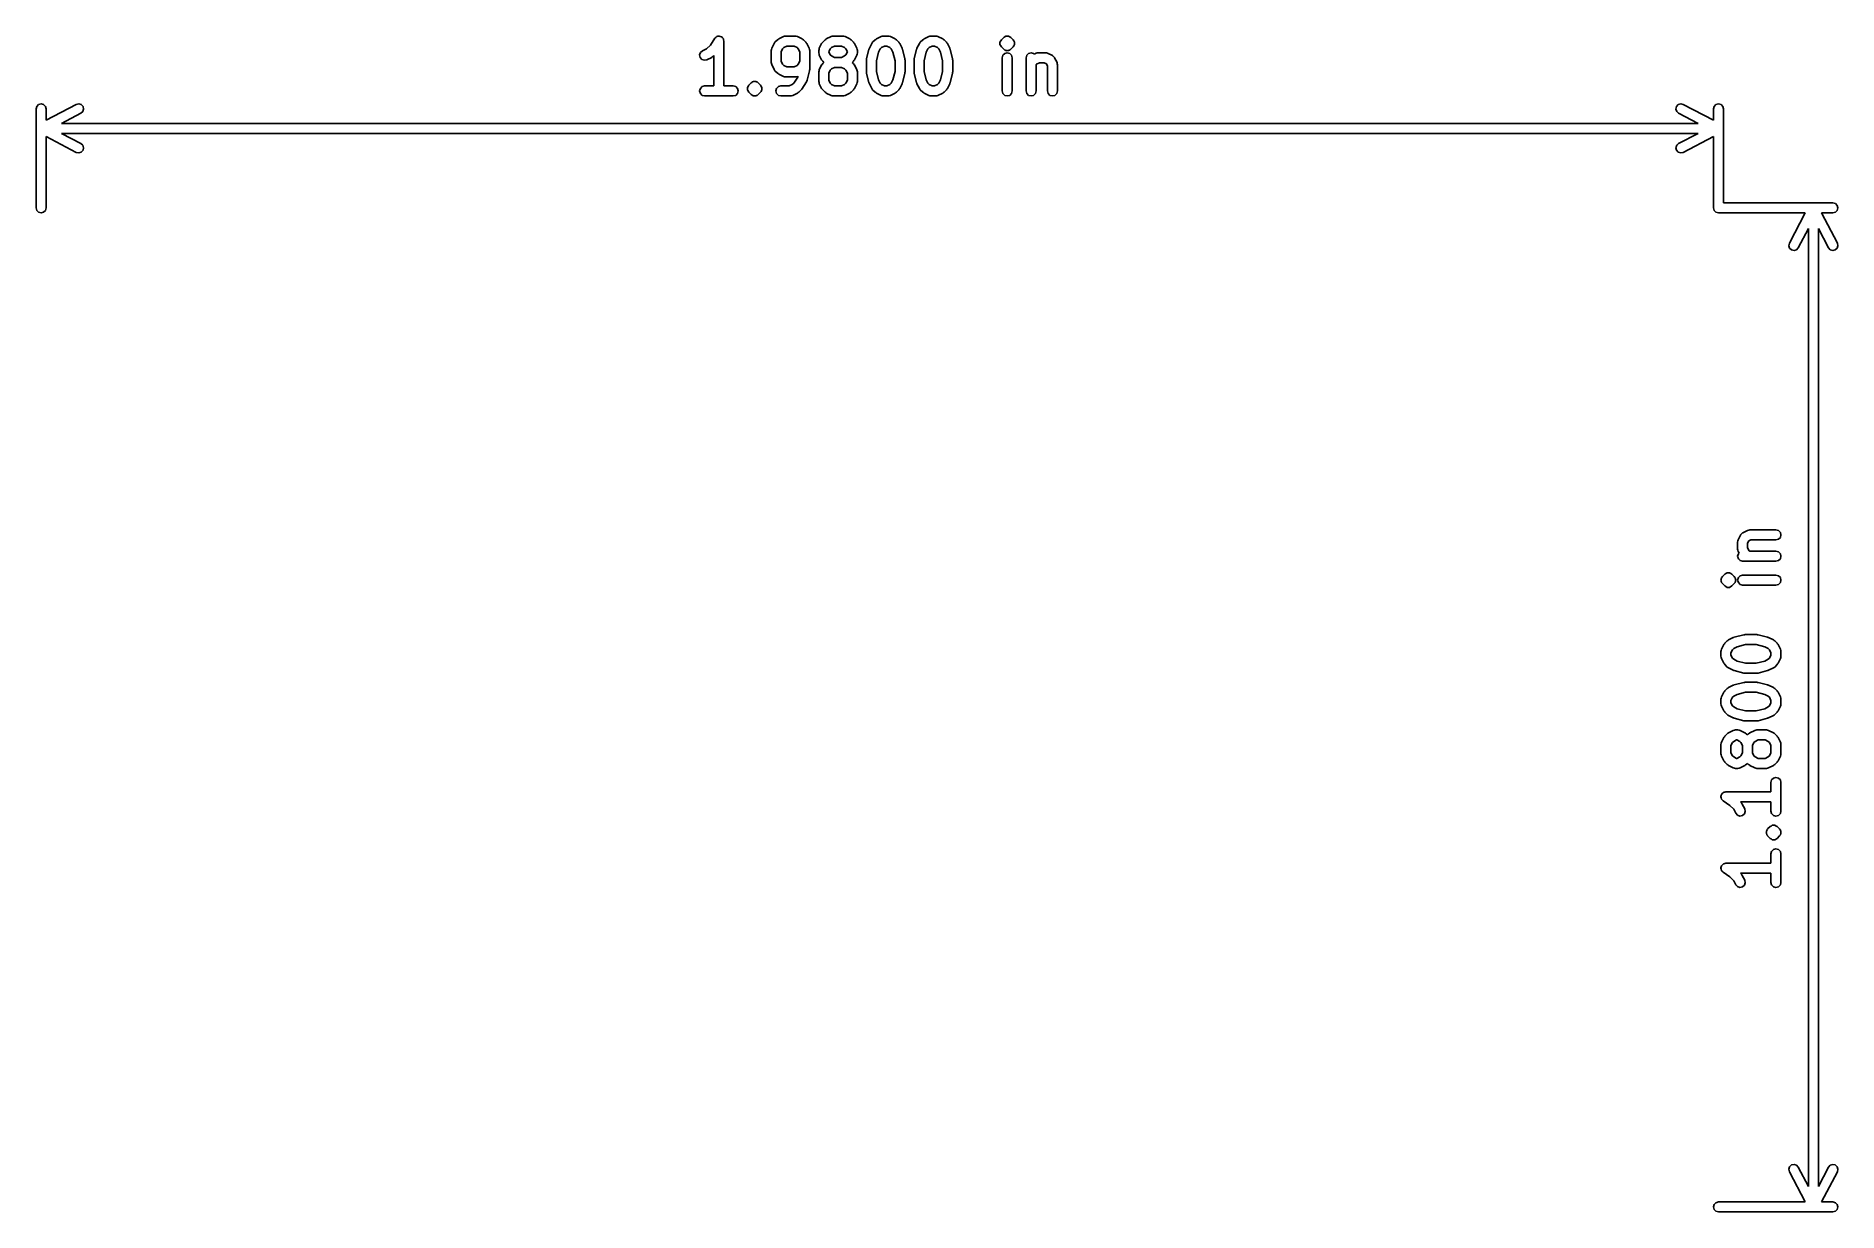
# Model space of a CAD drawing. Extents: x 0 to 2.13, y 0 to 1.39.
import ezdxf

# ---------------------------------------------------------------- set-up
doc = ezdxf.new("R2010")
doc.units = 0
doc.header["$MEASUREMENT"] = 0
doc.layers.add('BLACK', color=7, linetype='CONTINUOUS')

msp = doc.modelspace()

# ---------------------------------------------------------------- linework, layer by layer
at = {"layer": 'BLACK', "linetype": 'CONTINUOUS'}
for p, q in [((0.7954, 1.378), (0.8, 1.3825)), ((0.8, 1.3825), (0.8053, 1.3905)), ((0.8053, 1.3905), (0.8063, 1.3914)), ((0.8063, 1.3914), (0.8072, 1.3923)), ((0.8072, 1.3923), (0.8074, 1.3924)), ((0.8074, 1.3924), (0.8076, 1.3925)), ((0.8076, 1.3925), (0.8089, 1.3928)), ((0.8089, 1.3928), (0.8102, 1.3931)), ((0.8102, 1.3931), (0.8104, 1.3931)), ((0.8104, 1.3931), (0.8106, 1.3931)), ((0.8106, 1.3931), (0.8118, 1.3927)), ((0.8118, 1.3927), (0.8131, 1.3923)), ((0.8131, 1.3923), (0.8133, 1.3922)), ((0.8133, 1.3922), (0.8135, 1.3921)), ((0.8135, 1.3921), (0.8143, 1.3911)), ((0.8143, 1.3911), (0.8153, 1.3902)), ((0.8153, 1.3902), (0.8153, 1.39)), ((0.8153, 1.39), (0.8155, 1.3898)), ((0.8155, 1.3898), (0.8157, 1.3885)), ((0.8157, 1.3885), (0.8161, 1.3872)), ((0.8161, 1.3872), (0.8161, 1.3341)), ((0.8724, 1.3786), (0.8752, 1.3842)), ((0.8752, 1.3842), (0.8758, 1.3849)), ((0.8758, 1.3849), (0.8763, 1.3858)), ((0.8763, 1.3858), (0.8791, 1.3886)), ((0.8791, 1.3886), (0.8799, 1.3891)), ((0.8799, 1.3891), (0.8807, 1.3897)), ((0.8807, 1.3897), (0.8863, 1.3925)), ((0.8863, 1.3925), (0.8876, 1.3928)), ((0.8876, 1.3928), (0.8889, 1.3931)), ((0.8889, 1.3931), (0.9002, 1.3931)), ((0.9002, 1.3931), (0.9015, 1.3928)), ((0.9015, 1.3928), (0.9028, 1.3925)), ((0.9028, 1.3925), (0.9084, 1.3897)), ((0.9084, 1.3897), (0.9091, 1.3891)), ((0.9091, 1.3891), (0.91, 1.3886)), ((0.91, 1.3886), (0.9128, 1.3858)), ((0.9128, 1.3858), (0.9133, 1.3849)), ((0.9133, 1.3849), (0.9139, 1.3842)), ((0.9139, 1.3842), (0.9167, 1.3786)), ((0.9286, 1.3786), (0.9314, 1.3842)), ((0.9314, 1.3842), (0.9321, 1.3849)), ((0.9321, 1.3849), (0.9326, 1.3858)), ((0.9326, 1.3858), (0.9354, 1.3886)), ((0.9354, 1.3886), (0.9362, 1.3891)), ((0.9362, 1.3891), (0.9369, 1.3897)), ((0.9369, 1.3897), (0.9425, 1.3925)), ((0.9425, 1.3925), (0.9439, 1.3928)), ((0.9439, 1.3928), (0.9452, 1.3931)), ((0.9452, 1.3931), (0.9564, 1.3931)), ((0.9564, 1.3931), (0.9577, 1.3928)), ((0.9577, 1.3928), (0.9591, 1.3925)), ((0.9591, 1.3925), (0.9647, 1.3897)), ((0.9647, 1.3897), (0.9654, 1.3891)), ((0.9654, 1.3891), (0.9662, 1.3886)), ((0.9662, 1.3886), (0.969, 1.3858)), ((0.969, 1.3858), (0.9695, 1.3849)), ((0.9695, 1.3849), (0.9701, 1.3842)), ((0.9701, 1.3842), (0.9729, 1.3786)), ((0.9877, 1.3786), (0.9905, 1.3842)), ((0.9905, 1.3842), (0.9911, 1.3849)), ((0.9911, 1.3849), (0.9916, 1.3858)), ((0.9916, 1.3858), (0.9944, 1.3886)), ((0.9944, 1.3886), (0.9952, 1.3891)), ((0.9952, 1.3891), (0.996, 1.3897)), ((0.996, 1.3897), (1.0016, 1.3925)), ((1.0016, 1.3925), (1.0029, 1.3928)), ((1.0029, 1.3928), (1.0042, 1.3931)), ((1.0042, 1.3931), (1.0098, 1.3931)), ((1.0098, 1.3931), (1.0112, 1.3928)), ((1.0112, 1.3928), (1.0125, 1.3925)), ((1.0125, 1.3925), (1.0181, 1.3897)), ((1.0181, 1.3897), (1.0188, 1.3891)), ((1.0188, 1.3891), (1.0196, 1.3886)), ((1.0196, 1.3886), (1.0225, 1.3858)), ((1.0225, 1.3858), (1.0229, 1.3849)), ((1.0229, 1.3849), (1.0236, 1.3842)), ((1.0236, 1.3842), (1.0264, 1.3786)), ((1.0439, 1.3786), (1.0467, 1.3842)), ((1.0467, 1.3842), (1.0474, 1.3849)), ((1.0474, 1.3849), (1.0478, 1.3858)), ((1.0478, 1.3858), (1.0507, 1.3886)), ((1.0507, 1.3886), (1.0515, 1.3891)), ((1.0515, 1.3891), (1.0522, 1.3897)), ((1.0522, 1.3897), (1.0578, 1.3925)), ((1.0578, 1.3925), (1.0592, 1.3928)), ((1.0592, 1.3928), (1.0605, 1.3931)), ((1.0605, 1.3931), (1.0661, 1.3931)), ((1.0661, 1.3931), (1.0674, 1.3928)), ((1.0674, 1.3928), (1.0687, 1.3925)), ((1.0687, 1.3925), (1.0744, 1.3897)), ((1.0744, 1.3897), (1.0751, 1.3891)), ((1.0751, 1.3891), (1.0759, 1.3886)), ((1.0759, 1.3886), (1.0787, 1.3858)), ((1.0787, 1.3858), (1.0792, 1.3849)), ((1.0792, 1.3849), (1.0798, 1.3842)), ((1.0798, 1.3842), (1.0826, 1.3786)), ((1.1419, 1.3859), (1.1428, 1.3875)), ((1.1419, 1.3829), (1.1419, 1.3859)), ((1.1419, 1.3859), (1.1419, 1.3859)), ((1.1427, 1.3816), (1.1419, 1.3829)), ((1.1428, 1.3875), (1.1435, 1.3886)), ((1.1435, 1.3886), (1.1463, 1.3914)), ((1.1463, 1.3914), (1.1469, 1.3918)), ((1.1463, 1.3914), (1.1463, 1.3914)), ((1.1469, 1.3918), (1.1475, 1.3923)), ((1.1475, 1.3923), (1.1482, 1.3925)), ((1.1482, 1.3925), (1.1489, 1.3929)), ((1.1489, 1.3929), (1.1497, 1.3929)), ((1.1497, 1.3929), (1.1504, 1.3931)), ((1.1504, 1.3931), (1.1512, 1.3929)), ((1.1512, 1.3929), (1.152, 1.3929)), ((1.152, 1.3929), (1.152, 1.3929)), ((1.152, 1.3929), (1.1527, 1.3925)), ((1.1527, 1.3925), (1.1534, 1.3923)), ((1.1534, 1.3923), (1.154, 1.3918)), ((1.154, 1.3918), (1.1546, 1.3914)), ((1.1546, 1.3914), (1.1546, 1.3914)), ((1.1546, 1.3914), (1.1546, 1.3914)), ((1.1546, 1.3914), (1.1574, 1.3886)), ((1.1574, 1.3886), (1.1574, 1.3886)), ((1.1574, 1.3886), (1.1574, 1.3886)), ((1.1574, 1.3886), (1.1581, 1.3875)), ((1.1581, 1.3875), (1.159, 1.3859)), ((1.159, 1.3829), (1.1582, 1.3816)), ((1.159, 1.3859), (1.159, 1.3859)), ((1.159, 1.3859), (1.159, 1.3829)), ((0.7874, 1.3707), (0.7884, 1.3736)), ((0.788, 1.3677), (0.7874, 1.3707)), ((0.7901, 1.3654), (0.788, 1.3677)), ((0.7884, 1.3736), (0.7907, 1.3756)), ((0.793, 1.3644), (0.7901, 1.3654)), ((0.7907, 1.3756), (0.7954, 1.378)), ((0.7959, 1.3651), (0.793, 1.3644)), ((0.8016, 1.3679), (0.7959, 1.3651)), ((0.8023, 1.3685), (0.8016, 1.3679)), ((0.8031, 1.369), (0.8023, 1.3685)), ((0.8043, 1.3701), (0.8031, 1.369)), ((0.8043, 1.3341), (0.8043, 1.3701)), ((0.8718, 1.376), (0.8721, 1.3773)), ((0.8718, 1.3619), (0.8718, 1.376)), ((0.8721, 1.3606), (0.8718, 1.3619)), ((0.8721, 1.3773), (0.8724, 1.3786)), ((0.8853, 1.3781), (0.8836, 1.3746)), ((0.8836, 1.3746), (0.8836, 1.3633)), ((0.8836, 1.3633), (0.8853, 1.3598)), ((0.8868, 1.3795), (0.8853, 1.3781)), ((0.8903, 1.3813), (0.8868, 1.3795)), ((0.8988, 1.3813), (0.8903, 1.3813)), ((0.9023, 1.3795), (0.8988, 1.3813)), ((0.9038, 1.3781), (0.9023, 1.3795)), ((0.9055, 1.3746), (0.9038, 1.3781)), ((0.9038, 1.3598), (0.9055, 1.3633)), ((0.9055, 1.3633), (0.9055, 1.3746)), ((0.9167, 1.3786), (0.917, 1.3773)), ((0.917, 1.3773), (0.9173, 1.376)), ((0.9173, 1.376), (0.9173, 1.3535)), ((0.928, 1.376), (0.9284, 1.3773)), ((0.928, 1.3732), (0.928, 1.376)), ((0.9284, 1.3718), (0.928, 1.3732)), ((0.9284, 1.3773), (0.9286, 1.3786)), ((0.9286, 1.3705), (0.9284, 1.3718)), ((0.9314, 1.3649), (0.9286, 1.3705)), ((0.9321, 1.3642), (0.9314, 1.3649)), ((0.9326, 1.3634), (0.9321, 1.3642)), ((0.934, 1.3619), (0.9326, 1.3634)), ((0.9326, 1.3605), (0.934, 1.3619)), ((0.9416, 1.3781), (0.9398, 1.3746)), ((0.9398, 1.3746), (0.9398, 1.3745)), ((0.9398, 1.3745), (0.9416, 1.371)), ((0.943, 1.3795), (0.9416, 1.3781)), ((0.9416, 1.371), (0.943, 1.3696)), ((0.9466, 1.3813), (0.943, 1.3795)), ((0.943, 1.3696), (0.9466, 1.3678)), ((0.955, 1.3813), (0.9466, 1.3813)), ((0.9466, 1.3678), (0.955, 1.3678)), ((0.9585, 1.3795), (0.955, 1.3813)), ((0.955, 1.3678), (0.9585, 1.3696)), ((0.96, 1.3781), (0.9585, 1.3795)), ((0.9585, 1.3696), (0.96, 1.371)), ((0.9618, 1.3746), (0.96, 1.3781)), ((0.96, 1.371), (0.9618, 1.3745)), ((0.9618, 1.3745), (0.9618, 1.3746)), ((0.969, 1.3634), (0.9676, 1.3619)), ((0.9676, 1.3619), (0.969, 1.3605)), ((0.9695, 1.3642), (0.969, 1.3634)), ((0.9701, 1.3649), (0.9695, 1.3642)), ((0.9729, 1.3705), (0.9701, 1.3649)), ((0.9729, 1.3786), (0.9732, 1.3773)), ((0.9732, 1.3718), (0.9729, 1.3705)), ((0.9732, 1.3773), (0.9736, 1.376)), ((0.9736, 1.3732), (0.9732, 1.3718)), ((0.9736, 1.376), (0.9736, 1.3732)), ((0.9843, 1.3647), (0.9844, 1.3654)), ((0.9843, 1.3507), (0.9843, 1.3647)), ((0.9844, 1.3662), (0.9872, 1.3774)), ((0.9844, 1.3654), (0.9844, 1.3662)), ((0.9872, 1.3774), (0.9876, 1.378)), ((0.9876, 1.378), (0.9877, 1.3786)), ((0.9985, 1.3739), (0.9961, 1.364)), ((0.9961, 1.364), (0.9961, 1.3514)), ((1.0006, 1.3781), (0.9985, 1.3739)), ((1.0021, 1.3795), (1.0006, 1.3781)), ((1.0056, 1.3813), (1.0021, 1.3795)), ((1.0084, 1.3813), (1.0056, 1.3813)), ((1.012, 1.3795), (1.0084, 1.3813)), ((1.0134, 1.3781), (1.012, 1.3795)), ((1.0155, 1.3739), (1.0134, 1.3781)), ((1.018, 1.364), (1.0155, 1.3739)), ((1.018, 1.3514), (1.018, 1.364)), ((1.0264, 1.3786), (1.0265, 1.378)), ((1.0265, 1.378), (1.0268, 1.3774)), ((1.0268, 1.3774), (1.0296, 1.3662)), ((1.0296, 1.3662), (1.0296, 1.3654)), ((1.0296, 1.3654), (1.0298, 1.3647)), ((1.0298, 1.3647), (1.0298, 1.3507)), ((1.0405, 1.3647), (1.0407, 1.3654)), ((1.0405, 1.3507), (1.0405, 1.3647)), ((1.0407, 1.3662), (1.0435, 1.3774)), ((1.0407, 1.3654), (1.0407, 1.3662)), ((1.0435, 1.3774), (1.0438, 1.378)), ((1.0438, 1.378), (1.0439, 1.3786)), ((1.0548, 1.3739), (1.0523, 1.364)), ((1.0523, 1.364), (1.0523, 1.3514)), ((1.0569, 1.3781), (1.0548, 1.3739)), ((1.0583, 1.3795), (1.0569, 1.3781)), ((1.0619, 1.3813), (1.0583, 1.3795)), ((1.0647, 1.3813), (1.0619, 1.3813)), ((1.0682, 1.3795), (1.0647, 1.3813)), ((1.0697, 1.3781), (1.0682, 1.3795)), ((1.0718, 1.3739), (1.0697, 1.3781)), ((1.0742, 1.364), (1.0718, 1.3739)), ((1.0742, 1.3514), (1.0742, 1.364)), ((1.0826, 1.3786), (1.0827, 1.378)), ((1.0827, 1.378), (1.0831, 1.3774)), ((1.0831, 1.3774), (1.0859, 1.3662)), ((1.0859, 1.3662), (1.0859, 1.3654)), ((1.0859, 1.3654), (1.0861, 1.3647)), ((1.0861, 1.3647), (1.0861, 1.3507)), ((1.1435, 1.3802), (1.1427, 1.3816)), ((1.1463, 1.3774), (1.1435, 1.3802)), ((1.1445, 1.3675), (1.1453, 1.3705)), ((1.1445, 1.3282), (1.1445, 1.3675)), ((1.1453, 1.3705), (1.1475, 1.3726)), ((1.1469, 1.377), (1.1463, 1.3774)), ((1.1475, 1.3765), (1.1469, 1.377)), ((1.1482, 1.3763), (1.1475, 1.3765)), ((1.1475, 1.3726), (1.1504, 1.3734)), ((1.1489, 1.3759), (1.1482, 1.3763)), ((1.1497, 1.3759), (1.1489, 1.3759)), ((1.1489, 1.3759), (1.1489, 1.3759)), ((1.1504, 1.3757), (1.1497, 1.3759)), ((1.1512, 1.3759), (1.1504, 1.3757)), ((1.1504, 1.3734), (1.1534, 1.3726)), ((1.152, 1.3759), (1.1512, 1.3759)), ((1.1527, 1.3763), (1.152, 1.3759)), ((1.1534, 1.3765), (1.1527, 1.3763)), ((1.154, 1.377), (1.1534, 1.3765)), ((1.1534, 1.3726), (1.1556, 1.3705)), ((1.1543, 1.3773), (1.154, 1.377)), ((1.1546, 1.3774), (1.1543, 1.3773)), ((1.1574, 1.3802), (1.1546, 1.3774)), ((1.1556, 1.3705), (1.1564, 1.3675)), ((1.1564, 1.3675), (1.1564, 1.3282)), ((1.1582, 1.3816), (1.1574, 1.3802)), ((1.1574, 1.3802), (1.1574, 1.3802)), ((1.1727, 1.3675), (1.1735, 1.3705)), ((1.1727, 1.3282), (1.1727, 1.3675)), ((1.1735, 1.3705), (1.1756, 1.3726)), ((1.1756, 1.3726), (1.1786, 1.3734)), ((1.1786, 1.3734), (1.1815, 1.3726)), ((1.1815, 1.3726), (1.1824, 1.3718)), ((1.1824, 1.3718), (1.1844, 1.3728)), ((1.1844, 1.3728), (1.1857, 1.3731)), ((1.1884, 1.3616), (1.1849, 1.3599)), ((1.1857, 1.3731), (1.187, 1.3734)), ((1.187, 1.3734), (1.1954, 1.3734)), ((1.1941, 1.3616), (1.1884, 1.3616)), ((1.1967, 1.3603), (1.1941, 1.3616)), ((1.1954, 1.3734), (1.1968, 1.3731)), ((1.1968, 1.3731), (1.1981, 1.3728)), ((1.1981, 1.3728), (1.2037, 1.37)), ((1.2037, 1.37), (1.204, 1.3698)), ((1.204, 1.3698), (1.2043, 1.3696)), ((1.2043, 1.3696), (1.2051, 1.3688)), ((1.2051, 1.3688), (1.206, 1.368)), ((1.206, 1.368), (1.2061, 1.3676)), ((1.2061, 1.3676), (1.2064, 1.3674)), ((1.2064, 1.3674), (1.2092, 1.3617)), ((1.2092, 1.3617), (1.2094, 1.3604)), ((0.8724, 1.3593), (0.8721, 1.3606)), ((0.8752, 1.3536), (0.8724, 1.3593)), ((0.8758, 1.3529), (0.8752, 1.3536)), ((0.8763, 1.3521), (0.8758, 1.3529)), ((0.8791, 1.3493), (0.8763, 1.3521)), ((0.8799, 1.3488), (0.8791, 1.3493)), ((0.8807, 1.3482), (0.8799, 1.3488)), ((0.8863, 1.3454), (0.8807, 1.3482)), ((0.8853, 1.3598), (0.8868, 1.3583)), ((0.8876, 1.3451), (0.8863, 1.3454)), ((0.8868, 1.3583), (0.8903, 1.3566)), ((0.8889, 1.3448), (0.8876, 1.3451)), ((0.9002, 1.3448), (0.8889, 1.3448)), ((0.8903, 1.3566), (0.8988, 1.3566)), ((0.8984, 1.3375), (0.9031, 1.3446)), ((0.8988, 1.3566), (0.9023, 1.3583)), ((0.9015, 1.3451), (0.9002, 1.3448)), ((0.9028, 1.3454), (0.9015, 1.3451)), ((0.9023, 1.3583), (0.9038, 1.3598)), ((0.9034, 1.3457), (0.9028, 1.3454)), ((0.9031, 1.3446), (0.9034, 1.3457)), ((0.9143, 1.3408), (0.9138, 1.3399)), ((0.9171, 1.352), (0.9143, 1.3408)), ((0.9173, 1.3535), (0.9171, 1.3528)), ((0.9171, 1.3528), (0.9171, 1.352)), ((0.928, 1.3507), (0.9284, 1.352)), ((0.928, 1.3394), (0.928, 1.3507)), ((0.9284, 1.352), (0.9286, 1.3533)), ((0.9286, 1.3533), (0.9314, 1.3589)), ((0.9314, 1.3589), (0.9321, 1.3596)), ((0.9321, 1.3596), (0.9326, 1.3605)), ((0.9416, 1.3528), (0.9398, 1.3493)), ((0.9398, 1.3493), (0.9398, 1.3408)), ((0.9398, 1.3408), (0.9416, 1.3373)), ((0.943, 1.3542), (0.9416, 1.3528)), ((0.9466, 1.356), (0.943, 1.3542)), ((0.955, 1.356), (0.9466, 1.356)), ((0.9585, 1.3542), (0.955, 1.356)), ((0.96, 1.3528), (0.9585, 1.3542)), ((0.9618, 1.3493), (0.96, 1.3528)), ((0.96, 1.3373), (0.9618, 1.3408)), ((0.9618, 1.3408), (0.9618, 1.3493)), ((0.969, 1.3605), (0.9695, 1.3596)), ((0.9695, 1.3596), (0.9701, 1.3589)), ((0.9701, 1.3589), (0.9729, 1.3533)), ((0.9729, 1.3533), (0.9732, 1.352)), ((0.9732, 1.352), (0.9736, 1.3507)), ((0.9736, 1.3507), (0.9736, 1.3394)), ((0.9844, 1.35), (0.9843, 1.3507)), ((0.9844, 1.3492), (0.9844, 1.35)), ((0.9872, 1.338), (0.9844, 1.3492)), ((0.9961, 1.3514), (0.9985, 1.3415)), ((0.9985, 1.3415), (1.0006, 1.3373)), ((1.0134, 1.3373), (1.0155, 1.3415)), ((1.0155, 1.3415), (1.018, 1.3514)), ((1.0296, 1.3492), (1.0268, 1.338)), ((1.0298, 1.3507), (1.0296, 1.35)), ((1.0296, 1.35), (1.0296, 1.3492)), ((1.0407, 1.35), (1.0405, 1.3507)), ((1.0407, 1.3492), (1.0407, 1.35)), ((1.0435, 1.338), (1.0407, 1.3492)), ((1.0523, 1.3514), (1.0548, 1.3415)), ((1.0548, 1.3415), (1.0569, 1.3373)), ((1.0697, 1.3373), (1.0718, 1.3415)), ((1.0718, 1.3415), (1.0742, 1.3514)), ((1.0859, 1.3492), (1.0831, 1.338)), ((1.0861, 1.3507), (1.0859, 1.35)), ((1.0859, 1.35), (1.0859, 1.3492)), ((1.1849, 1.3599), (1.1845, 1.3595)), ((1.1845, 1.3595), (1.1845, 1.3282)), ((1.198, 1.3577), (1.1967, 1.3603)), ((1.198, 1.3282), (1.198, 1.3577)), ((1.2094, 1.3604), (1.2098, 1.3591)), ((1.2098, 1.3591), (1.2098, 1.3282)), ((0.7874, 1.3282), (0.7882, 1.3311)), ((0.7882, 1.3252), (0.7874, 1.3282)), ((0.7882, 1.3311), (0.7904, 1.3333)), ((0.7904, 1.323), (0.7882, 1.3252)), ((0.7904, 1.3333), (0.7933, 1.3341)), ((0.7933, 1.3223), (0.7904, 1.323)), ((0.7933, 1.3341), (0.8043, 1.3341)), ((0.8102, 1.3223), (0.7933, 1.3223)), ((0.8271, 1.3223), (0.8102, 1.3223)), ((0.8161, 1.3341), (0.8271, 1.3341)), ((0.8271, 1.3341), (0.83, 1.3333)), ((0.83, 1.323), (0.8271, 1.3223)), ((0.83, 1.3333), (0.8322, 1.3311)), ((0.8322, 1.3252), (0.83, 1.323)), ((0.8322, 1.3311), (0.833, 1.3282)), ((0.833, 1.3282), (0.8322, 1.3252)), ((0.8438, 1.3325), (0.8449, 1.3343)), ((0.8438, 1.3294), (0.8438, 1.3325)), ((0.8438, 1.3325), (0.8438, 1.3325)), ((0.8442, 1.3289), (0.8438, 1.3294)), ((0.8454, 1.3268), (0.8442, 1.3289)), ((0.8449, 1.3343), (0.8454, 1.3351)), ((0.8454, 1.3351), (0.8482, 1.338)), ((0.8482, 1.324), (0.8454, 1.3268)), ((0.8482, 1.338), (0.8489, 1.3383)), ((0.8489, 1.3236), (0.8482, 1.324)), ((0.8482, 1.324), (0.8482, 1.324)), ((0.8482, 1.324), (0.8482, 1.324)), ((0.8489, 1.3383), (0.8494, 1.3389)), ((0.8494, 1.323), (0.8489, 1.3236)), ((0.8494, 1.3389), (0.8502, 1.3391)), ((0.8502, 1.3228), (0.8494, 1.323)), ((0.8502, 1.3391), (0.8507, 1.3394)), ((0.8508, 1.3225), (0.8502, 1.3228)), ((0.8507, 1.3394), (0.8508, 1.3395)), ((0.8508, 1.3395), (0.8516, 1.3395)), ((0.8516, 1.3225), (0.8508, 1.3225)), ((0.8508, 1.3225), (0.8508, 1.3225)), ((0.8516, 1.3395), (0.8524, 1.3397)), ((0.8524, 1.3223), (0.8516, 1.3225)), ((0.8524, 1.3397), (0.8531, 1.3395)), ((0.8531, 1.3225), (0.8524, 1.3223)), ((0.8531, 1.3395), (0.8539, 1.3395)), ((0.8539, 1.3225), (0.8531, 1.3225)), ((0.8539, 1.3395), (0.8539, 1.3395)), ((0.8539, 1.3395), (0.8546, 1.3391)), ((0.8546, 1.3228), (0.8539, 1.3225)), ((0.8546, 1.3391), (0.8553, 1.3389)), ((0.8553, 1.323), (0.8546, 1.3228)), ((0.8553, 1.3389), (0.8559, 1.3383)), ((0.8559, 1.3236), (0.8553, 1.323)), ((0.8559, 1.3383), (0.8565, 1.338)), ((0.8565, 1.324), (0.8559, 1.3236)), ((0.8565, 1.338), (0.8594, 1.3351)), ((0.8594, 1.3268), (0.8565, 1.324)), ((0.8565, 1.324), (0.8565, 1.324)), ((0.8594, 1.3351), (0.8594, 1.3351)), ((0.8594, 1.3351), (0.8594, 1.3351)), ((0.8594, 1.3351), (0.8598, 1.3343)), ((0.8599, 1.3277), (0.8594, 1.3268)), ((0.8598, 1.3343), (0.8609, 1.3325)), ((0.8605, 1.3289), (0.8599, 1.3277)), ((0.8609, 1.3294), (0.8605, 1.3289)), ((0.8609, 1.3325), (0.8609, 1.3325)), ((0.8609, 1.3325), (0.8609, 1.3294)), ((0.8774, 1.3282), (0.8782, 1.3311)), ((0.8782, 1.3252), (0.8774, 1.3282)), ((0.8782, 1.3311), (0.8803, 1.3333)), ((0.8803, 1.323), (0.8782, 1.3252)), ((0.8803, 1.3333), (0.8833, 1.3341)), ((0.8833, 1.3223), (0.8803, 1.323)), ((0.8833, 1.3341), (0.8932, 1.3341)), ((0.8945, 1.3223), (0.8833, 1.3223)), ((0.8932, 1.3341), (0.8967, 1.3358)), ((0.8959, 1.3226), (0.8945, 1.3223)), ((0.8972, 1.3229), (0.8959, 1.3226)), ((0.8967, 1.3358), (0.8984, 1.3375)), ((0.9028, 1.3257), (0.8972, 1.3229)), ((0.9035, 1.3263), (0.9028, 1.3257)), ((0.9043, 1.3268), (0.9035, 1.3263)), ((0.9072, 1.3296), (0.9043, 1.3268)), ((0.9075, 1.3301), (0.9072, 1.3296)), ((0.9079, 1.3305), (0.9075, 1.3301)), ((0.9135, 1.3389), (0.9079, 1.3305)), ((0.9138, 1.3399), (0.9135, 1.3389)), ((0.9284, 1.3381), (0.928, 1.3394)), ((0.9286, 1.3368), (0.9284, 1.3381)), ((0.9314, 1.3311), (0.9286, 1.3368)), ((0.9321, 1.3304), (0.9314, 1.3311)), ((0.9326, 1.3296), (0.9321, 1.3304)), ((0.9354, 1.3268), (0.9326, 1.3296)), ((0.9362, 1.3263), (0.9354, 1.3268)), ((0.9369, 1.3257), (0.9362, 1.3263)), ((0.9425, 1.3229), (0.9369, 1.3257)), ((0.9416, 1.3373), (0.943, 1.3358)), ((0.9439, 1.3226), (0.9425, 1.3229)), ((0.943, 1.3358), (0.9466, 1.3341)), ((0.9452, 1.3223), (0.9439, 1.3226)), ((0.9564, 1.3223), (0.9452, 1.3223)), ((0.9466, 1.3341), (0.955, 1.3341)), ((0.955, 1.3341), (0.9585, 1.3358)), ((0.9577, 1.3226), (0.9564, 1.3223)), ((0.9591, 1.3229), (0.9577, 1.3226)), ((0.9585, 1.3358), (0.96, 1.3373)), ((0.9647, 1.3257), (0.9591, 1.3229)), ((0.9654, 1.3263), (0.9647, 1.3257)), ((0.9662, 1.3268), (0.9654, 1.3263)), ((0.969, 1.3296), (0.9662, 1.3268)), ((0.9695, 1.3304), (0.969, 1.3296)), ((0.9701, 1.3311), (0.9695, 1.3304)), ((0.9729, 1.3368), (0.9701, 1.3311)), ((0.9732, 1.3381), (0.9729, 1.3368)), ((0.9736, 1.3394), (0.9732, 1.3381)), ((0.9876, 1.3374), (0.9872, 1.338)), ((0.9877, 1.3368), (0.9876, 1.3374)), ((0.9905, 1.3311), (0.9877, 1.3368)), ((0.9911, 1.3304), (0.9905, 1.3311)), ((0.9916, 1.3296), (0.9911, 1.3304)), ((0.9944, 1.3268), (0.9916, 1.3296)), ((0.9952, 1.3263), (0.9944, 1.3268)), ((0.996, 1.3257), (0.9952, 1.3263)), ((1.0016, 1.3229), (0.996, 1.3257)), ((1.0006, 1.3373), (1.0021, 1.3358)), ((1.0029, 1.3226), (1.0016, 1.3229)), ((1.0021, 1.3358), (1.0056, 1.3341)), ((1.0042, 1.3223), (1.0029, 1.3226)), ((1.0098, 1.3223), (1.0042, 1.3223)), ((1.0056, 1.3341), (1.0084, 1.3341)), ((1.0084, 1.3341), (1.012, 1.3358)), ((1.0112, 1.3226), (1.0098, 1.3223)), ((1.0125, 1.3229), (1.0112, 1.3226)), ((1.012, 1.3358), (1.0134, 1.3373)), ((1.0181, 1.3257), (1.0125, 1.3229)), ((1.0188, 1.3263), (1.0181, 1.3257)), ((1.0196, 1.3268), (1.0188, 1.3263)), ((1.0225, 1.3296), (1.0196, 1.3268)), ((1.0229, 1.3304), (1.0225, 1.3296)), ((1.0236, 1.3311), (1.0229, 1.3304)), ((1.0264, 1.3368), (1.0236, 1.3311)), ((1.0265, 1.3374), (1.0264, 1.3368)), ((1.0268, 1.338), (1.0265, 1.3374)), ((1.0438, 1.3374), (1.0435, 1.338)), ((1.0439, 1.3368), (1.0438, 1.3374)), ((1.0467, 1.3311), (1.0439, 1.3368)), ((1.0474, 1.3304), (1.0467, 1.3311)), ((1.0478, 1.3296), (1.0474, 1.3304)), ((1.0507, 1.3268), (1.0478, 1.3296)), ((1.0515, 1.3263), (1.0507, 1.3268)), ((1.0522, 1.3257), (1.0515, 1.3263)), ((1.0578, 1.3229), (1.0522, 1.3257)), ((1.0569, 1.3373), (1.0583, 1.3358)), ((1.0592, 1.3226), (1.0578, 1.3229)), ((1.0583, 1.3358), (1.0619, 1.3341)), ((1.0605, 1.3223), (1.0592, 1.3226)), ((1.0661, 1.3223), (1.0605, 1.3223)), ((1.0619, 1.3341), (1.0647, 1.3341)), ((1.0647, 1.3341), (1.0682, 1.3358)), ((1.0674, 1.3226), (1.0661, 1.3223)), ((1.0687, 1.3229), (1.0674, 1.3226)), ((1.0682, 1.3358), (1.0697, 1.3373)), ((1.0744, 1.3257), (1.0687, 1.3229)), ((1.0751, 1.3263), (1.0744, 1.3257)), ((1.0759, 1.3268), (1.0751, 1.3263)), ((1.0787, 1.3296), (1.0759, 1.3268)), ((1.0792, 1.3304), (1.0787, 1.3296)), ((1.0798, 1.3311), (1.0792, 1.3304)), ((1.0826, 1.3368), (1.0798, 1.3311)), ((1.0827, 1.3374), (1.0826, 1.3368)), ((1.0831, 1.338), (1.0827, 1.3374)), ((1.1453, 1.3252), (1.1445, 1.3282)), ((1.1475, 1.323), (1.1453, 1.3252)), ((1.1504, 1.3223), (1.1475, 1.323)), ((1.1534, 1.323), (1.1504, 1.3223)), ((1.1556, 1.3252), (1.1534, 1.323)), ((1.1564, 1.3282), (1.1556, 1.3252)), ((1.1735, 1.3252), (1.1727, 1.3282)), ((1.1756, 1.323), (1.1735, 1.3252)), ((1.1786, 1.3223), (1.1756, 1.323)), ((1.1815, 1.323), (1.1786, 1.3223)), ((1.1837, 1.3252), (1.1815, 1.323)), ((1.1845, 1.3282), (1.1837, 1.3252)), ((1.1988, 1.3252), (1.198, 1.3282)), ((1.2009, 1.323), (1.1988, 1.3252)), ((1.2039, 1.3223), (1.2009, 1.323)), ((1.2068, 1.323), (1.2039, 1.3223)), ((1.209, 1.3252), (1.2068, 1.323)), ((1.2098, 1.3282), (1.209, 1.3252)), ((0.0041, 1.3071), (0.0049, 1.31)), ((0.0041, 1.19), (0.0041, 1.3071)), ((0.0049, 1.31), (0.007, 1.3122)), ((0.007, 1.3122), (0.01, 1.313)), ((0.01, 1.313), (0.013, 1.3122)), ((0.013, 1.3122), (0.0151, 1.31)), ((0.0151, 1.31), (0.0159, 1.3071)), ((0.0159, 1.2937), (0.0516, 1.3123)), ((0.0159, 1.3071), (0.0159, 1.2937)), ((0.0571, 1.3018), (0.0341, 1.2899)), ((0.0516, 1.3123), (0.0546, 1.313)), ((0.0546, 1.313), (0.0575, 1.3121)), ((0.0593, 1.3039), (0.0571, 1.3018)), ((0.0575, 1.3121), (0.0596, 1.3098)), ((0.0603, 1.3068), (0.0593, 1.3039)), ((0.0596, 1.3098), (0.0603, 1.3068)), ((1.9397, 1.3068), (1.9404, 1.3098)), ((1.9407, 1.3039), (1.9397, 1.3068)), ((1.9404, 1.3098), (1.9425, 1.3121)), ((1.9429, 1.3018), (1.9407, 1.3039)), ((1.9425, 1.3121), (1.9454, 1.313)), ((1.9659, 1.2899), (1.9429, 1.3018)), ((1.9454, 1.313), (1.9484, 1.3123)), ((1.9484, 1.3123), (1.9841, 1.2937)), ((1.9841, 1.3071), (1.9849, 1.31)), ((1.9841, 1.2937), (1.9841, 1.3071)), ((1.9849, 1.31), (1.987, 1.3122)), ((1.987, 1.3122), (1.99, 1.313)), ((1.99, 1.313), (1.993, 1.3122)), ((1.993, 1.3122), (1.9951, 1.31)), ((1.9951, 1.31), (1.9959, 1.3071)), ((1.9959, 1.3071), (1.9959, 1.1959)), ((0.0341, 1.2899), (1.9659, 1.2899)), ((1.9659, 1.2781), (0.0341, 1.2781)), ((0.0341, 1.2781), (0.0571, 1.2662)), ((1.9429, 1.2662), (1.9659, 1.2781)), ((0.0516, 1.2557), (0.0159, 1.2743)), ((0.0159, 1.2743), (0.0159, 1.19)), ((0.0546, 1.255), (0.0516, 1.2557)), ((0.0575, 1.2559), (0.0546, 1.255)), ((0.0571, 1.2662), (0.0593, 1.2641)), ((0.0596, 1.2582), (0.0575, 1.2559)), ((0.0593, 1.2641), (0.0603, 1.2612)), ((0.0603, 1.2612), (0.0596, 1.2582)), ((1.9397, 1.2612), (1.9407, 1.2641)), ((1.9404, 1.2582), (1.9397, 1.2612)), ((1.9425, 1.2559), (1.9404, 1.2582)), ((1.9407, 1.2641), (1.9429, 1.2662)), ((1.9454, 1.255), (1.9425, 1.2559)), ((1.9484, 1.2557), (1.9454, 1.255)), ((1.9841, 1.2743), (1.9484, 1.2557)), ((1.9841, 1.19), (1.9841, 1.2743)), ((1.9959, 1.1959), (2.1251, 1.1959)), ((2.1251, 1.1959), (2.128, 1.1951)), ((2.128, 1.1951), (2.1302, 1.193)), ((2.1302, 1.193), (2.131, 1.19)), ((0.0049, 1.187), (0.0041, 1.19)), ((0.007, 1.1849), (0.0049, 1.187)), ((0.01, 1.1841), (0.007, 1.1849)), ((0.013, 1.1849), (0.01, 1.1841)), ((0.0151, 1.187), (0.013, 1.1849)), ((0.0159, 1.19), (0.0151, 1.187)), ((1.9849, 1.187), (1.9841, 1.19)), ((1.987, 1.1849), (1.9849, 1.187)), ((1.99, 1.1841), (1.987, 1.1849)), ((2.0923, 1.1841), (1.99, 1.1841)), ((2.0737, 1.1484), (2.0923, 1.1841)), ((2.1251, 1.1841), (2.1117, 1.1841)), ((2.1117, 1.1841), (2.1303, 1.1484)), ((2.128, 1.1849), (2.1251, 1.1841)), ((2.1302, 1.187), (2.128, 1.1849)), ((2.131, 1.19), (2.1302, 1.187)), ((2.0961, 1.1659), (2.0842, 1.1429)), ((2.0961, 0.0341), (2.0961, 1.1659)), ((2.1198, 1.1429), (2.1079, 1.1659)), ((2.1079, 1.1659), (2.1079, 0.0341)), ((2.073, 1.1454), (2.0737, 1.1484)), ((2.0739, 1.1425), (2.073, 1.1454)), ((2.0762, 1.1404), (2.0739, 1.1425)), ((2.0792, 1.1397), (2.0762, 1.1404)), ((2.0821, 1.1407), (2.0792, 1.1397)), ((2.0842, 1.1429), (2.0821, 1.1407)), ((2.1219, 1.1407), (2.1198, 1.1429)), ((2.1248, 1.1397), (2.1219, 1.1407)), ((2.1278, 1.1404), (2.1248, 1.1397)), ((2.1301, 1.1425), (2.1278, 1.1404)), ((2.131, 1.1454), (2.1301, 1.1425)), ((2.1303, 1.1484), (2.131, 1.1454)), ((2.0186, 0.8064), (2.0243, 0.8092)), ((2.0243, 0.8092), (2.0256, 0.8094)), ((2.0256, 0.8094), (2.0269, 0.8098)), ((2.0269, 0.8098), (2.0578, 0.8098)), ((2.0578, 0.8098), (2.0608, 0.809)), ((2.0608, 0.809), (2.063, 0.8068)), ((2.0126, 0.7954), (2.0129, 0.7968)), ((2.0126, 0.787), (2.0126, 0.7954)), ((2.0129, 0.7857), (2.0126, 0.787)), ((2.0129, 0.7968), (2.0132, 0.7981)), ((2.0132, 0.7981), (2.016, 0.8037)), ((2.016, 0.8037), (2.0162, 0.804)), ((2.0162, 0.804), (2.0164, 0.8043)), ((2.0164, 0.8043), (2.0172, 0.8051)), ((2.0172, 0.8051), (2.018, 0.806)), ((2.018, 0.806), (2.0184, 0.8061)), ((2.0184, 0.8061), (2.0186, 0.8064)), ((2.0257, 0.7967), (2.0244, 0.7941)), ((2.0244, 0.7941), (2.0244, 0.7884)), ((2.0244, 0.7884), (2.0261, 0.7849)), ((2.0283, 0.798), (2.0257, 0.7967)), ((2.0578, 0.798), (2.0283, 0.798)), ((2.0608, 0.7988), (2.0578, 0.798)), ((2.063, 0.8009), (2.0608, 0.7988)), ((2.063, 0.8068), (2.0637, 0.8039)), ((2.0637, 0.8039), (2.063, 0.8009)), ((2.0126, 0.7786), (2.0134, 0.7815)), ((2.0134, 0.7756), (2.0126, 0.7786)), ((2.0132, 0.7844), (2.0129, 0.7857)), ((2.0142, 0.7824), (2.0132, 0.7844)), ((2.0134, 0.7815), (2.0142, 0.7824)), ((2.0155, 0.7735), (2.0134, 0.7756)), ((2.0185, 0.7727), (2.0155, 0.7735)), ((2.0578, 0.7727), (2.0185, 0.7727)), ((2.0261, 0.7849), (2.0265, 0.7845)), ((2.0265, 0.7845), (2.0578, 0.7845)), ((2.0578, 0.7845), (2.0608, 0.7837)), ((2.0608, 0.7735), (2.0578, 0.7727)), ((2.0608, 0.7837), (2.063, 0.7815)), ((2.063, 0.7756), (2.0608, 0.7735)), ((2.063, 0.7815), (2.0637, 0.7786)), ((2.0637, 0.7786), (2.063, 0.7756)), ((1.9929, 0.7504), (1.9931, 0.7512)), ((1.9931, 0.7497), (1.9929, 0.7504)), ((1.9931, 0.752), (1.9935, 0.7527)), ((1.9931, 0.7512), (1.9931, 0.752)), ((1.9931, 0.752), (1.9931, 0.752)), ((1.9931, 0.7489), (1.9931, 0.7497)), ((1.9935, 0.7482), (1.9931, 0.7489)), ((1.9935, 0.7527), (1.9937, 0.7534)), ((1.9937, 0.7475), (1.9935, 0.7482)), ((1.9937, 0.7534), (1.9942, 0.754)), ((1.9942, 0.7469), (1.9937, 0.7475)), ((1.9942, 0.754), (1.9946, 0.7546)), ((1.9946, 0.7463), (1.9942, 0.7469)), ((1.9946, 0.7546), (1.9974, 0.7574)), ((1.9974, 0.7435), (1.9946, 0.7463)), ((1.9946, 0.7463), (1.9946, 0.7463)), ((1.9974, 0.7574), (1.9985, 0.7581)), ((1.9974, 0.7574), (1.9974, 0.7574)), ((1.9985, 0.7581), (2.0001, 0.759)), ((2.0001, 0.759), (2.0031, 0.759)), ((2.0031, 0.759), (2.0031, 0.759)), ((2.0031, 0.759), (2.0047, 0.7581)), ((2.0047, 0.7581), (2.0058, 0.7574)), ((2.0058, 0.7574), (2.0058, 0.7574)), ((2.0058, 0.7574), (2.0058, 0.7574)), ((2.0058, 0.7574), (2.0086, 0.7546)), ((2.0086, 0.7463), (2.0058, 0.7435)), ((2.0086, 0.7546), (2.009, 0.754)), ((2.009, 0.7469), (2.0086, 0.7463)), ((2.009, 0.754), (2.0095, 0.7534)), ((2.0095, 0.7475), (2.009, 0.7469)), ((2.0095, 0.7534), (2.0097, 0.7527)), ((2.0097, 0.7482), (2.0095, 0.7475)), ((2.0097, 0.7527), (2.0101, 0.752)), ((2.0101, 0.7489), (2.0097, 0.7482)), ((2.0101, 0.752), (2.0101, 0.752)), ((2.0101, 0.752), (2.0101, 0.7512)), ((2.0101, 0.7512), (2.0103, 0.7504)), ((2.0103, 0.7504), (2.0101, 0.7497)), ((2.0101, 0.7497), (2.0101, 0.7489)), ((2.0126, 0.7504), (2.0134, 0.7534)), ((2.0134, 0.7475), (2.0126, 0.7504)), ((2.0134, 0.7534), (2.0155, 0.7556)), ((2.0155, 0.7453), (2.0134, 0.7475)), ((2.0155, 0.7556), (2.0185, 0.7564)), ((2.0185, 0.7445), (2.0155, 0.7453)), ((2.0185, 0.7564), (2.0578, 0.7564)), ((2.0578, 0.7445), (2.0185, 0.7445)), ((2.0578, 0.7564), (2.0608, 0.7556)), ((2.0608, 0.7453), (2.0578, 0.7445)), ((2.0608, 0.7556), (2.063, 0.7534)), ((2.063, 0.7475), (2.0608, 0.7453)), ((2.063, 0.7534), (2.0637, 0.7504)), ((2.0637, 0.7504), (2.063, 0.7475)), ((1.9985, 0.7428), (1.9974, 0.7435)), ((2.0001, 0.7419), (1.9985, 0.7428)), ((2.0031, 0.7419), (2.0001, 0.7419)), ((2.0001, 0.7419), (2.0001, 0.7419)), ((2.0058, 0.7435), (2.0031, 0.7419)), ((2.0058, 0.7435), (2.0058, 0.7435)), ((2.0018, 0.6798), (2.0074, 0.6826)), ((2.0074, 0.6826), (2.008, 0.6827)), ((2.008, 0.6827), (2.0086, 0.6831)), ((2.0086, 0.6831), (2.0198, 0.6859)), ((2.0198, 0.6859), (2.0206, 0.6859)), ((2.0206, 0.6859), (2.0213, 0.6861)), ((2.0213, 0.6861), (2.0353, 0.6861)), ((2.0353, 0.6861), (2.036, 0.6859)), ((2.036, 0.6859), (2.0368, 0.6859)), ((2.0368, 0.6859), (2.048, 0.6831)), ((2.048, 0.6831), (2.0486, 0.6827)), ((2.0486, 0.6827), (2.0492, 0.6826)), ((2.0492, 0.6826), (2.0549, 0.6798)), ((1.9929, 0.6661), (1.9932, 0.6674)), ((1.9929, 0.6605), (1.9929, 0.6661)), ((1.9932, 0.6591), (1.9929, 0.6605)), ((1.9932, 0.6674), (1.9935, 0.6687)), ((1.9935, 0.6687), (1.9963, 0.6744)), ((1.9963, 0.6744), (1.9969, 0.6751)), ((1.9969, 0.6751), (1.9974, 0.6759)), ((1.9974, 0.6759), (2.0002, 0.6787)), ((2.0002, 0.6787), (2.0011, 0.6792)), ((2.0011, 0.6792), (2.0018, 0.6798)), ((2.0065, 0.6682), (2.0047, 0.6647)), ((2.0047, 0.6647), (2.0047, 0.6619)), ((2.0047, 0.6619), (2.0065, 0.6583)), ((2.0079, 0.6697), (2.0065, 0.6682)), ((2.0121, 0.6718), (2.0079, 0.6697)), ((2.022, 0.6742), (2.0121, 0.6718)), ((2.0346, 0.6742), (2.022, 0.6742)), ((2.0445, 0.6718), (2.0346, 0.6742)), ((2.0487, 0.6697), (2.0445, 0.6718)), ((2.0502, 0.6682), (2.0487, 0.6697)), ((2.0519, 0.6647), (2.0502, 0.6682)), ((2.0502, 0.6583), (2.0519, 0.6619)), ((2.0519, 0.6619), (2.0519, 0.6647)), ((2.0549, 0.6798), (2.0556, 0.6792)), ((2.0556, 0.6792), (2.0564, 0.6787)), ((2.0564, 0.6787), (2.0592, 0.6759)), ((2.0592, 0.6759), (2.0597, 0.6751)), ((2.0597, 0.6751), (2.0603, 0.6744)), ((2.0603, 0.6744), (2.0631, 0.6687)), ((2.0631, 0.6687), (2.0634, 0.6674)), ((2.0634, 0.6674), (2.0637, 0.6661)), ((2.0637, 0.6605), (2.0634, 0.6591)), ((2.0637, 0.6661), (2.0637, 0.6605)), ((1.9935, 0.6578), (1.9932, 0.6591)), ((1.9963, 0.6522), (1.9935, 0.6578)), ((1.9969, 0.6515), (1.9963, 0.6522)), ((1.9974, 0.6507), (1.9969, 0.6515)), ((2.0002, 0.6478), (1.9974, 0.6507)), ((2.0011, 0.6474), (2.0002, 0.6478)), ((2.0018, 0.6467), (2.0011, 0.6474)), ((2.0074, 0.6439), (2.0018, 0.6467)), ((2.0065, 0.6583), (2.0079, 0.6569)), ((2.008, 0.6438), (2.0074, 0.6439)), ((2.0079, 0.6569), (2.0121, 0.6548)), ((2.0086, 0.6435), (2.008, 0.6438)), ((2.0198, 0.6407), (2.0086, 0.6435)), ((2.0121, 0.6548), (2.022, 0.6523)), ((2.0206, 0.6407), (2.0198, 0.6407)), ((2.0213, 0.6405), (2.0206, 0.6407)), ((2.0353, 0.6405), (2.0213, 0.6405)), ((2.022, 0.6523), (2.0346, 0.6523)), ((2.0346, 0.6523), (2.0445, 0.6548)), ((2.036, 0.6407), (2.0353, 0.6405)), ((2.0368, 0.6407), (2.036, 0.6407)), ((2.048, 0.6435), (2.0368, 0.6407)), ((2.0445, 0.6548), (2.0487, 0.6569)), ((2.0486, 0.6438), (2.048, 0.6435)), ((2.0492, 0.6439), (2.0486, 0.6438)), ((2.0487, 0.6569), (2.0502, 0.6583)), ((2.0549, 0.6467), (2.0492, 0.6439)), ((2.0556, 0.6474), (2.0549, 0.6467)), ((2.0564, 0.6478), (2.0556, 0.6474)), ((2.0592, 0.6507), (2.0564, 0.6478)), ((2.0597, 0.6515), (2.0592, 0.6507)), ((2.0603, 0.6522), (2.0597, 0.6515)), ((2.0631, 0.6578), (2.0603, 0.6522)), ((2.0634, 0.6591), (2.0631, 0.6578)), ((1.9935, 0.6125), (1.9963, 0.6181)), ((1.9963, 0.6181), (1.9969, 0.6188)), ((1.9969, 0.6188), (1.9974, 0.6196)), ((1.9974, 0.6196), (2.0002, 0.6225)), ((2.0002, 0.6225), (2.0011, 0.6229)), ((2.0011, 0.6229), (2.0018, 0.6236)), ((2.0018, 0.6236), (2.0074, 0.6264)), ((2.0074, 0.6264), (2.008, 0.6265)), ((2.008, 0.6265), (2.0086, 0.6268)), ((2.0086, 0.6268), (2.0198, 0.6296)), ((2.022, 0.618), (2.0121, 0.6155)), ((2.0198, 0.6296), (2.0206, 0.6296)), ((2.0206, 0.6296), (2.0213, 0.6298)), ((2.0213, 0.6298), (2.0353, 0.6298)), ((2.0346, 0.618), (2.022, 0.618)), ((2.0445, 0.6155), (2.0346, 0.618)), ((2.0353, 0.6298), (2.036, 0.6296)), ((2.036, 0.6296), (2.0368, 0.6296)), ((2.0368, 0.6296), (2.048, 0.6268)), ((2.048, 0.6268), (2.0486, 0.6265)), ((2.0486, 0.6265), (2.0492, 0.6264)), ((2.0492, 0.6264), (2.0549, 0.6236)), ((2.0549, 0.6236), (2.0556, 0.6229)), ((2.0556, 0.6229), (2.0564, 0.6225)), ((2.0564, 0.6225), (2.0592, 0.6196)), ((2.0592, 0.6196), (2.0597, 0.6188)), ((2.0597, 0.6188), (2.0603, 0.6181)), ((2.0603, 0.6181), (2.0631, 0.6125)), ((1.9929, 0.6098), (1.9932, 0.6112)), ((1.9929, 0.6042), (1.9929, 0.6098)), ((1.9932, 0.6029), (1.9929, 0.6042)), ((1.9932, 0.6112), (1.9935, 0.6125)), ((1.9935, 0.6016), (1.9932, 0.6029)), ((1.9963, 0.596), (1.9935, 0.6016)), ((1.9969, 0.5952), (1.9963, 0.596)), ((2.0065, 0.612), (2.0047, 0.6084)), ((2.0047, 0.6084), (2.0047, 0.6056)), ((2.0047, 0.6056), (2.0065, 0.6021)), ((2.0079, 0.6134), (2.0065, 0.612)), ((2.0065, 0.6021), (2.0079, 0.6006)), ((2.0121, 0.6155), (2.0079, 0.6134)), ((2.0079, 0.6006), (2.0121, 0.5985)), ((2.0121, 0.5985), (2.022, 0.5961)), ((2.022, 0.5961), (2.0346, 0.5961)), ((2.0346, 0.5961), (2.0445, 0.5985)), ((2.0487, 0.6134), (2.0445, 0.6155)), ((2.0445, 0.5985), (2.0487, 0.6006)), ((2.0502, 0.612), (2.0487, 0.6134)), ((2.0487, 0.6006), (2.0502, 0.6021)), ((2.0519, 0.6084), (2.0502, 0.612)), ((2.0502, 0.6021), (2.0519, 0.6056)), ((2.0519, 0.6056), (2.0519, 0.6084)), ((2.0603, 0.596), (2.0597, 0.5952)), ((2.0631, 0.6016), (2.0603, 0.596)), ((2.0631, 0.6125), (2.0634, 0.6112)), ((2.0634, 0.6029), (2.0631, 0.6016)), ((2.0634, 0.6112), (2.0637, 0.6098)), ((2.0637, 0.6042), (2.0634, 0.6029)), ((2.0637, 0.6098), (2.0637, 0.6042)), ((1.9974, 0.5944), (1.9969, 0.5952)), ((2.0002, 0.5916), (1.9974, 0.5944)), ((2.0011, 0.5911), (2.0002, 0.5916)), ((2.0018, 0.5905), (2.0011, 0.5911)), ((2.0074, 0.5877), (2.0018, 0.5905)), ((2.008, 0.5876), (2.0074, 0.5877)), ((2.0086, 0.5872), (2.008, 0.5876)), ((2.0198, 0.5844), (2.0086, 0.5872)), ((2.0206, 0.5844), (2.0198, 0.5844)), ((2.0213, 0.5843), (2.0206, 0.5844)), ((2.0353, 0.5843), (2.0213, 0.5843)), ((2.036, 0.5844), (2.0353, 0.5843)), ((2.0368, 0.5844), (2.036, 0.5844)), ((2.048, 0.5872), (2.0368, 0.5844)), ((2.0486, 0.5876), (2.048, 0.5872)), ((2.0492, 0.5877), (2.0486, 0.5876)), ((2.0549, 0.5905), (2.0492, 0.5877)), ((2.0556, 0.5911), (2.0549, 0.5905)), ((2.0564, 0.5916), (2.0556, 0.5911)), ((2.0592, 0.5944), (2.0564, 0.5916)), ((2.0597, 0.5952), (2.0592, 0.5944)), ((1.9929, 0.5564), (1.9932, 0.5577)), ((1.9929, 0.5452), (1.9929, 0.5564)), ((1.9932, 0.5577), (1.9935, 0.5591)), ((1.9935, 0.5591), (1.9963, 0.5647)), ((1.9963, 0.5647), (1.9969, 0.5654)), ((1.9969, 0.5654), (1.9974, 0.5662)), ((1.9974, 0.5662), (2.0002, 0.569)), ((2.0002, 0.569), (2.0011, 0.5695)), ((2.0011, 0.5695), (2.0018, 0.5701)), ((2.0018, 0.5701), (2.0074, 0.5729)), ((2.0065, 0.5585), (2.0047, 0.555)), ((2.0047, 0.555), (2.0047, 0.5466)), ((2.0079, 0.56), (2.0065, 0.5585)), ((2.0074, 0.5729), (2.0087, 0.5732)), ((2.0114, 0.5618), (2.0079, 0.56)), ((2.0087, 0.5732), (2.01, 0.5736)), ((2.01, 0.5736), (2.0128, 0.5736)), ((2.0115, 0.5618), (2.0114, 0.5618)), ((2.015, 0.56), (2.0115, 0.5618)), ((2.0128, 0.5736), (2.0142, 0.5732)), ((2.0142, 0.5732), (2.0155, 0.5729)), ((2.0164, 0.5585), (2.015, 0.56)), ((2.0155, 0.5729), (2.0211, 0.5701)), ((2.0182, 0.555), (2.0164, 0.5585)), ((2.0182, 0.5466), (2.0182, 0.555)), ((2.0211, 0.5701), (2.0218, 0.5695)), ((2.0218, 0.5695), (2.0226, 0.569)), ((2.0226, 0.569), (2.0241, 0.5676)), ((2.0241, 0.5676), (2.0255, 0.569)), ((2.0255, 0.569), (2.0264, 0.5695)), ((2.0264, 0.5695), (2.0271, 0.5701)), ((2.0271, 0.5701), (2.0327, 0.5729)), ((2.0318, 0.5585), (2.03, 0.555)), ((2.03, 0.555), (2.03, 0.5466)), ((2.0332, 0.56), (2.0318, 0.5585)), ((2.0327, 0.5729), (2.034, 0.5732)), ((2.0367, 0.5618), (2.0332, 0.56)), ((2.034, 0.5732), (2.0353, 0.5736)), ((2.0353, 0.5736), (2.0466, 0.5736)), ((2.0452, 0.5618), (2.0367, 0.5618)), ((2.0487, 0.56), (2.0452, 0.5618)), ((2.0466, 0.5736), (2.0479, 0.5732)), ((2.0479, 0.5732), (2.0492, 0.5729)), ((2.0502, 0.5585), (2.0487, 0.56)), ((2.0492, 0.5729), (2.0549, 0.5701)), ((2.0519, 0.555), (2.0502, 0.5585)), ((2.0519, 0.5466), (2.0519, 0.555)), ((2.0549, 0.5701), (2.0556, 0.5695)), ((2.0556, 0.5695), (2.0564, 0.569)), ((2.0564, 0.569), (2.0592, 0.5662)), ((2.0592, 0.5662), (2.0597, 0.5654)), ((2.0597, 0.5654), (2.0603, 0.5647)), ((2.0603, 0.5647), (2.0631, 0.5591)), ((2.0631, 0.5591), (2.0634, 0.5577)), ((2.0634, 0.5577), (2.0637, 0.5564)), ((2.0637, 0.5564), (2.0637, 0.5452)), ((1.9932, 0.5439), (1.9929, 0.5452)), ((1.9935, 0.5425), (1.9932, 0.5439)), ((1.9963, 0.5369), (1.9935, 0.5425)), ((1.9969, 0.5362), (1.9963, 0.5369)), ((1.9974, 0.5354), (1.9969, 0.5362)), ((2.0002, 0.5326), (1.9974, 0.5354)), ((2.0011, 0.5321), (2.0002, 0.5326)), ((2.0018, 0.5314), (2.0011, 0.5321)), ((2.0047, 0.5466), (2.0065, 0.543)), ((2.0065, 0.543), (2.0079, 0.5416)), ((2.0079, 0.5416), (2.0114, 0.5398)), ((2.0114, 0.5398), (2.0115, 0.5398)), ((2.0115, 0.5398), (2.015, 0.5416)), ((2.015, 0.5416), (2.0164, 0.543)), ((2.0164, 0.543), (2.0182, 0.5466)), ((2.0218, 0.5321), (2.0211, 0.5314)), ((2.0226, 0.5326), (2.0218, 0.5321)), ((2.0241, 0.534), (2.0226, 0.5326)), ((2.0255, 0.5326), (2.0241, 0.534)), ((2.0264, 0.5321), (2.0255, 0.5326)), ((2.0271, 0.5314), (2.0264, 0.5321)), ((2.03, 0.5466), (2.0318, 0.543)), ((2.0318, 0.543), (2.0332, 0.5416)), ((2.0332, 0.5416), (2.0367, 0.5398)), ((2.0367, 0.5398), (2.0452, 0.5398)), ((2.0452, 0.5398), (2.0487, 0.5416)), ((2.0487, 0.5416), (2.0502, 0.543)), ((2.0502, 0.543), (2.0519, 0.5466)), ((2.0556, 0.5321), (2.0549, 0.5314)), ((2.0564, 0.5326), (2.0556, 0.5321)), ((2.0592, 0.5354), (2.0564, 0.5326)), ((2.0597, 0.5362), (2.0592, 0.5354)), ((2.0603, 0.5369), (2.0597, 0.5362)), ((2.0631, 0.5425), (2.0603, 0.5369)), ((2.0634, 0.5439), (2.0631, 0.5425)), ((2.0637, 0.5452), (2.0634, 0.5439)), ((2.0074, 0.5286), (2.0018, 0.5314)), ((2.0087, 0.5284), (2.0074, 0.5286)), ((2.01, 0.528), (2.0087, 0.5284)), ((2.0128, 0.528), (2.01, 0.528)), ((2.0142, 0.5284), (2.0128, 0.528)), ((2.0155, 0.5286), (2.0142, 0.5284)), ((2.0211, 0.5314), (2.0155, 0.5286)), ((2.0327, 0.5286), (2.0271, 0.5314)), ((2.034, 0.5284), (2.0327, 0.5286)), ((2.0353, 0.528), (2.034, 0.5284)), ((2.0466, 0.528), (2.0353, 0.528)), ((2.0479, 0.5284), (2.0466, 0.528)), ((2.0492, 0.5286), (2.0479, 0.5284)), ((2.0549, 0.5314), (2.0492, 0.5286)), ((2.0519, 0.5114), (2.0527, 0.5144)), ((2.0519, 0.5004), (2.0519, 0.5114)), ((2.0527, 0.5144), (2.0549, 0.5165)), ((2.0549, 0.5165), (2.0578, 0.5173)), ((2.0578, 0.5173), (2.0608, 0.5165)), ((2.0608, 0.5165), (2.063, 0.5144)), ((2.063, 0.5144), (2.0637, 0.5114)), ((2.0637, 0.5114), (2.0637, 0.4777)), ((1.9929, 0.4949), (1.9933, 0.4962)), ((1.9929, 0.4947), (1.9929, 0.4949)), ((1.9929, 0.4945), (1.9929, 0.4947)), ((1.9932, 0.4932), (1.9929, 0.4945)), ((1.9935, 0.4919), (1.9932, 0.4932)), ((1.9933, 0.4962), (1.9937, 0.4975)), ((1.9936, 0.4918), (1.9935, 0.4919)), ((1.9937, 0.4916), (1.9936, 0.4918)), ((1.9937, 0.4975), (1.9938, 0.4976)), ((1.9946, 0.4906), (1.9937, 0.4916)), ((1.9938, 0.4976), (1.9939, 0.4978)), ((1.9939, 0.4978), (1.9949, 0.4987)), ((1.9955, 0.4896), (1.9946, 0.4906)), ((1.9949, 0.4987), (1.9958, 0.4997)), ((2.0035, 0.4843), (1.9955, 0.4896)), ((1.9958, 0.4997), (1.996, 0.4997)), ((1.996, 0.4997), (1.9962, 0.4998)), ((1.9962, 0.4998), (1.9975, 0.5001)), ((1.9975, 0.5001), (1.9988, 0.5004)), ((1.9988, 0.5004), (2.0519, 0.5004)), ((2.008, 0.4798), (2.0035, 0.4843)), ((2.0104, 0.475), (2.008, 0.4798)), ((2.0124, 0.4727), (2.0104, 0.475)), ((2.0153, 0.4718), (2.0124, 0.4727)), ((2.0183, 0.4724), (2.0153, 0.4718)), ((2.0519, 0.4886), (2.0159, 0.4886)), ((2.0159, 0.4886), (2.017, 0.4875)), ((2.017, 0.4875), (2.0175, 0.4866)), ((2.0175, 0.4866), (2.0181, 0.4859)), ((2.0181, 0.4859), (2.0209, 0.4803)), ((2.0206, 0.4744), (2.0183, 0.4724)), ((2.0216, 0.4773), (2.0206, 0.4744)), ((2.0209, 0.4803), (2.0216, 0.4773)), ((2.0519, 0.4777), (2.0519, 0.4886)), ((2.0527, 0.4747), (2.0519, 0.4777)), ((2.0549, 0.4726), (2.0527, 0.4747)), ((2.0578, 0.4718), (2.0549, 0.4726)), ((2.0608, 0.4726), (2.0578, 0.4718)), ((2.063, 0.4747), (2.0608, 0.4726)), ((2.0637, 0.4777), (2.063, 0.4747)), ((2.0463, 0.4524), (2.0465, 0.4531)), ((2.0465, 0.4516), (2.0463, 0.4524)), ((2.0465, 0.4539), (2.0469, 0.4546)), ((2.0465, 0.4531), (2.0465, 0.4539)), ((2.0465, 0.4539), (2.0465, 0.4539)), ((2.0465, 0.4508), (2.0465, 0.4516)), ((2.0469, 0.4502), (2.0465, 0.4508)), ((2.0469, 0.4546), (2.0471, 0.4553)), ((2.0471, 0.4494), (2.0469, 0.4502)), ((2.0471, 0.4553), (2.0477, 0.4559)), ((2.0477, 0.4489), (2.0471, 0.4494)), ((2.0477, 0.4559), (2.048, 0.4565)), ((2.048, 0.4482), (2.0477, 0.4489)), ((2.048, 0.4565), (2.0509, 0.4594)), ((2.0509, 0.4454), (2.048, 0.4482)), ((2.048, 0.4482), (2.048, 0.4482)), ((2.0509, 0.4594), (2.052, 0.46)), ((2.0509, 0.4594), (2.0509, 0.4594)), ((2.052, 0.46), (2.0535, 0.4609)), ((2.0535, 0.4609), (2.0566, 0.4609)), ((2.0566, 0.4609), (2.0566, 0.4609)), ((2.0566, 0.4609), (2.0581, 0.46)), ((2.0581, 0.46), (2.0592, 0.4594)), ((2.0592, 0.4594), (2.0592, 0.4594)), ((2.0592, 0.4594), (2.0592, 0.4594)), ((2.0592, 0.4594), (2.062, 0.4565)), ((2.062, 0.4482), (2.0592, 0.4454)), ((2.062, 0.4565), (2.0624, 0.4559)), ((2.0624, 0.4489), (2.062, 0.4482)), ((2.0624, 0.4559), (2.063, 0.4553)), ((2.063, 0.4494), (2.0624, 0.4489)), ((2.063, 0.4553), (2.0632, 0.4546)), ((2.0632, 0.4502), (2.063, 0.4494)), ((2.0632, 0.4546), (2.0635, 0.4539)), ((2.0635, 0.4508), (2.0632, 0.4502)), ((2.0635, 0.4539), (2.0635, 0.4539)), ((2.0635, 0.4539), (2.0635, 0.4531)), ((2.0635, 0.4531), (2.0637, 0.4524)), ((2.0637, 0.4524), (2.0635, 0.4516)), ((2.0635, 0.4516), (2.0635, 0.4508)), ((2.052, 0.4447), (2.0509, 0.4454)), ((2.0519, 0.4271), (2.0527, 0.43)), ((2.0519, 0.4161), (2.0519, 0.4271)), ((2.0535, 0.4438), (2.052, 0.4447)), ((2.0527, 0.43), (2.0549, 0.4322)), ((2.0566, 0.4438), (2.0535, 0.4438)), ((2.0535, 0.4438), (2.0535, 0.4438)), ((2.0549, 0.4322), (2.0578, 0.433)), ((2.0592, 0.4454), (2.0566, 0.4438)), ((2.0578, 0.433), (2.0608, 0.4322)), ((2.0592, 0.4454), (2.0592, 0.4454)), ((2.0608, 0.4322), (2.063, 0.43)), ((2.063, 0.43), (2.0637, 0.4271)), ((2.0637, 0.4271), (2.0637, 0.3933)), ((1.9929, 0.4106), (1.9933, 0.4118)), ((1.9929, 0.4104), (1.9929, 0.4106)), ((1.9929, 0.4102), (1.9929, 0.4104)), ((1.9932, 0.4089), (1.9929, 0.4102)), ((1.9935, 0.4076), (1.9932, 0.4089)), ((1.9933, 0.4118), (1.9937, 0.4131)), ((1.9936, 0.4074), (1.9935, 0.4076)), ((1.9937, 0.4072), (1.9936, 0.4074)), ((1.9937, 0.4131), (1.9938, 0.4133)), ((1.9946, 0.4063), (1.9937, 0.4072)), ((1.9938, 0.4133), (1.9939, 0.4135)), ((1.9939, 0.4135), (1.9949, 0.4143)), ((1.9955, 0.4053), (1.9946, 0.4063)), ((1.9949, 0.4143), (1.9958, 0.4153)), ((2.0035, 0.4), (1.9955, 0.4053)), ((1.9958, 0.4153), (1.996, 0.4153)), ((1.996, 0.4153), (1.9962, 0.4155)), ((1.9962, 0.4155), (1.9975, 0.4157)), ((1.9975, 0.4157), (1.9988, 0.4161)), ((1.9988, 0.4161), (2.0519, 0.4161)), ((2.0519, 0.4043), (2.0159, 0.4043)), ((2.0159, 0.4043), (2.017, 0.4031)), ((2.0519, 0.3933), (2.0519, 0.4043)), ((2.008, 0.3954), (2.0035, 0.4)), ((2.0104, 0.3907), (2.008, 0.3954)), ((2.0124, 0.3884), (2.0104, 0.3907)), ((2.0153, 0.3874), (2.0124, 0.3884)), ((2.0183, 0.388), (2.0153, 0.3874)), ((2.017, 0.4031), (2.0175, 0.4023)), ((2.0175, 0.4023), (2.0181, 0.4016)), ((2.0181, 0.4016), (2.0209, 0.3959)), ((2.0206, 0.3901), (2.0183, 0.388)), ((2.0216, 0.393), (2.0206, 0.3901)), ((2.0209, 0.3959), (2.0216, 0.393)), ((2.0527, 0.3904), (2.0519, 0.3933)), ((2.0549, 0.3882), (2.0527, 0.3904)), ((2.0578, 0.3874), (2.0549, 0.3882)), ((2.0608, 0.3882), (2.0578, 0.3874)), ((2.063, 0.3904), (2.0608, 0.3882)), ((2.0637, 0.3933), (2.063, 0.3904)), ((2.073, 0.0546), (2.0739, 0.0575)), ((2.0737, 0.0516), (2.073, 0.0546)), ((2.0923, 0.0159), (2.0737, 0.0516)), ((2.0739, 0.0575), (2.0762, 0.0596)), ((2.0762, 0.0596), (2.0792, 0.0603)), ((2.0792, 0.0603), (2.0821, 0.0593)), ((2.0821, 0.0593), (2.0842, 0.0571)), ((2.0842, 0.0571), (2.0961, 0.0341)), ((2.1079, 0.0341), (2.1198, 0.0571)), ((2.1303, 0.0516), (2.1117, 0.0159)), ((2.1198, 0.0571), (2.1219, 0.0593)), ((2.1219, 0.0593), (2.1248, 0.0603)), ((2.1248, 0.0603), (2.1278, 0.0596)), ((2.1278, 0.0596), (2.1301, 0.0575)), ((2.1301, 0.0575), (2.131, 0.0546)), ((2.131, 0.0546), (2.1303, 0.0516)), ((1.9841, 0.01), (1.9849, 0.013)), ((1.9849, 0.007), (1.9841, 0.01)), ((1.9849, 0.013), (1.987, 0.0151)), ((1.987, 0.0049), (1.9849, 0.007)), ((1.987, 0.0151), (1.99, 0.0159)), ((1.99, 0.0041), (1.987, 0.0049)), ((1.99, 0.0159), (2.0923, 0.0159)), ((2.102, 0.0041), (1.99, 0.0041)), ((2.1251, 0.0041), (2.102, 0.0041)), ((2.1117, 0.0159), (2.1251, 0.0159)), ((2.1251, 0.0159), (2.128, 0.0151)), ((2.128, 0.0049), (2.1251, 0.0041)), ((2.128, 0.0151), (2.1302, 0.013)), ((2.1302, 0.007), (2.128, 0.0049)), ((2.1302, 0.013), (2.131, 0.01)), ((2.131, 0.01), (2.1302, 0.007))]:
    msp.add_line(p, q, dxfattribs=at)

doc.saveas('drawing.dxf')
